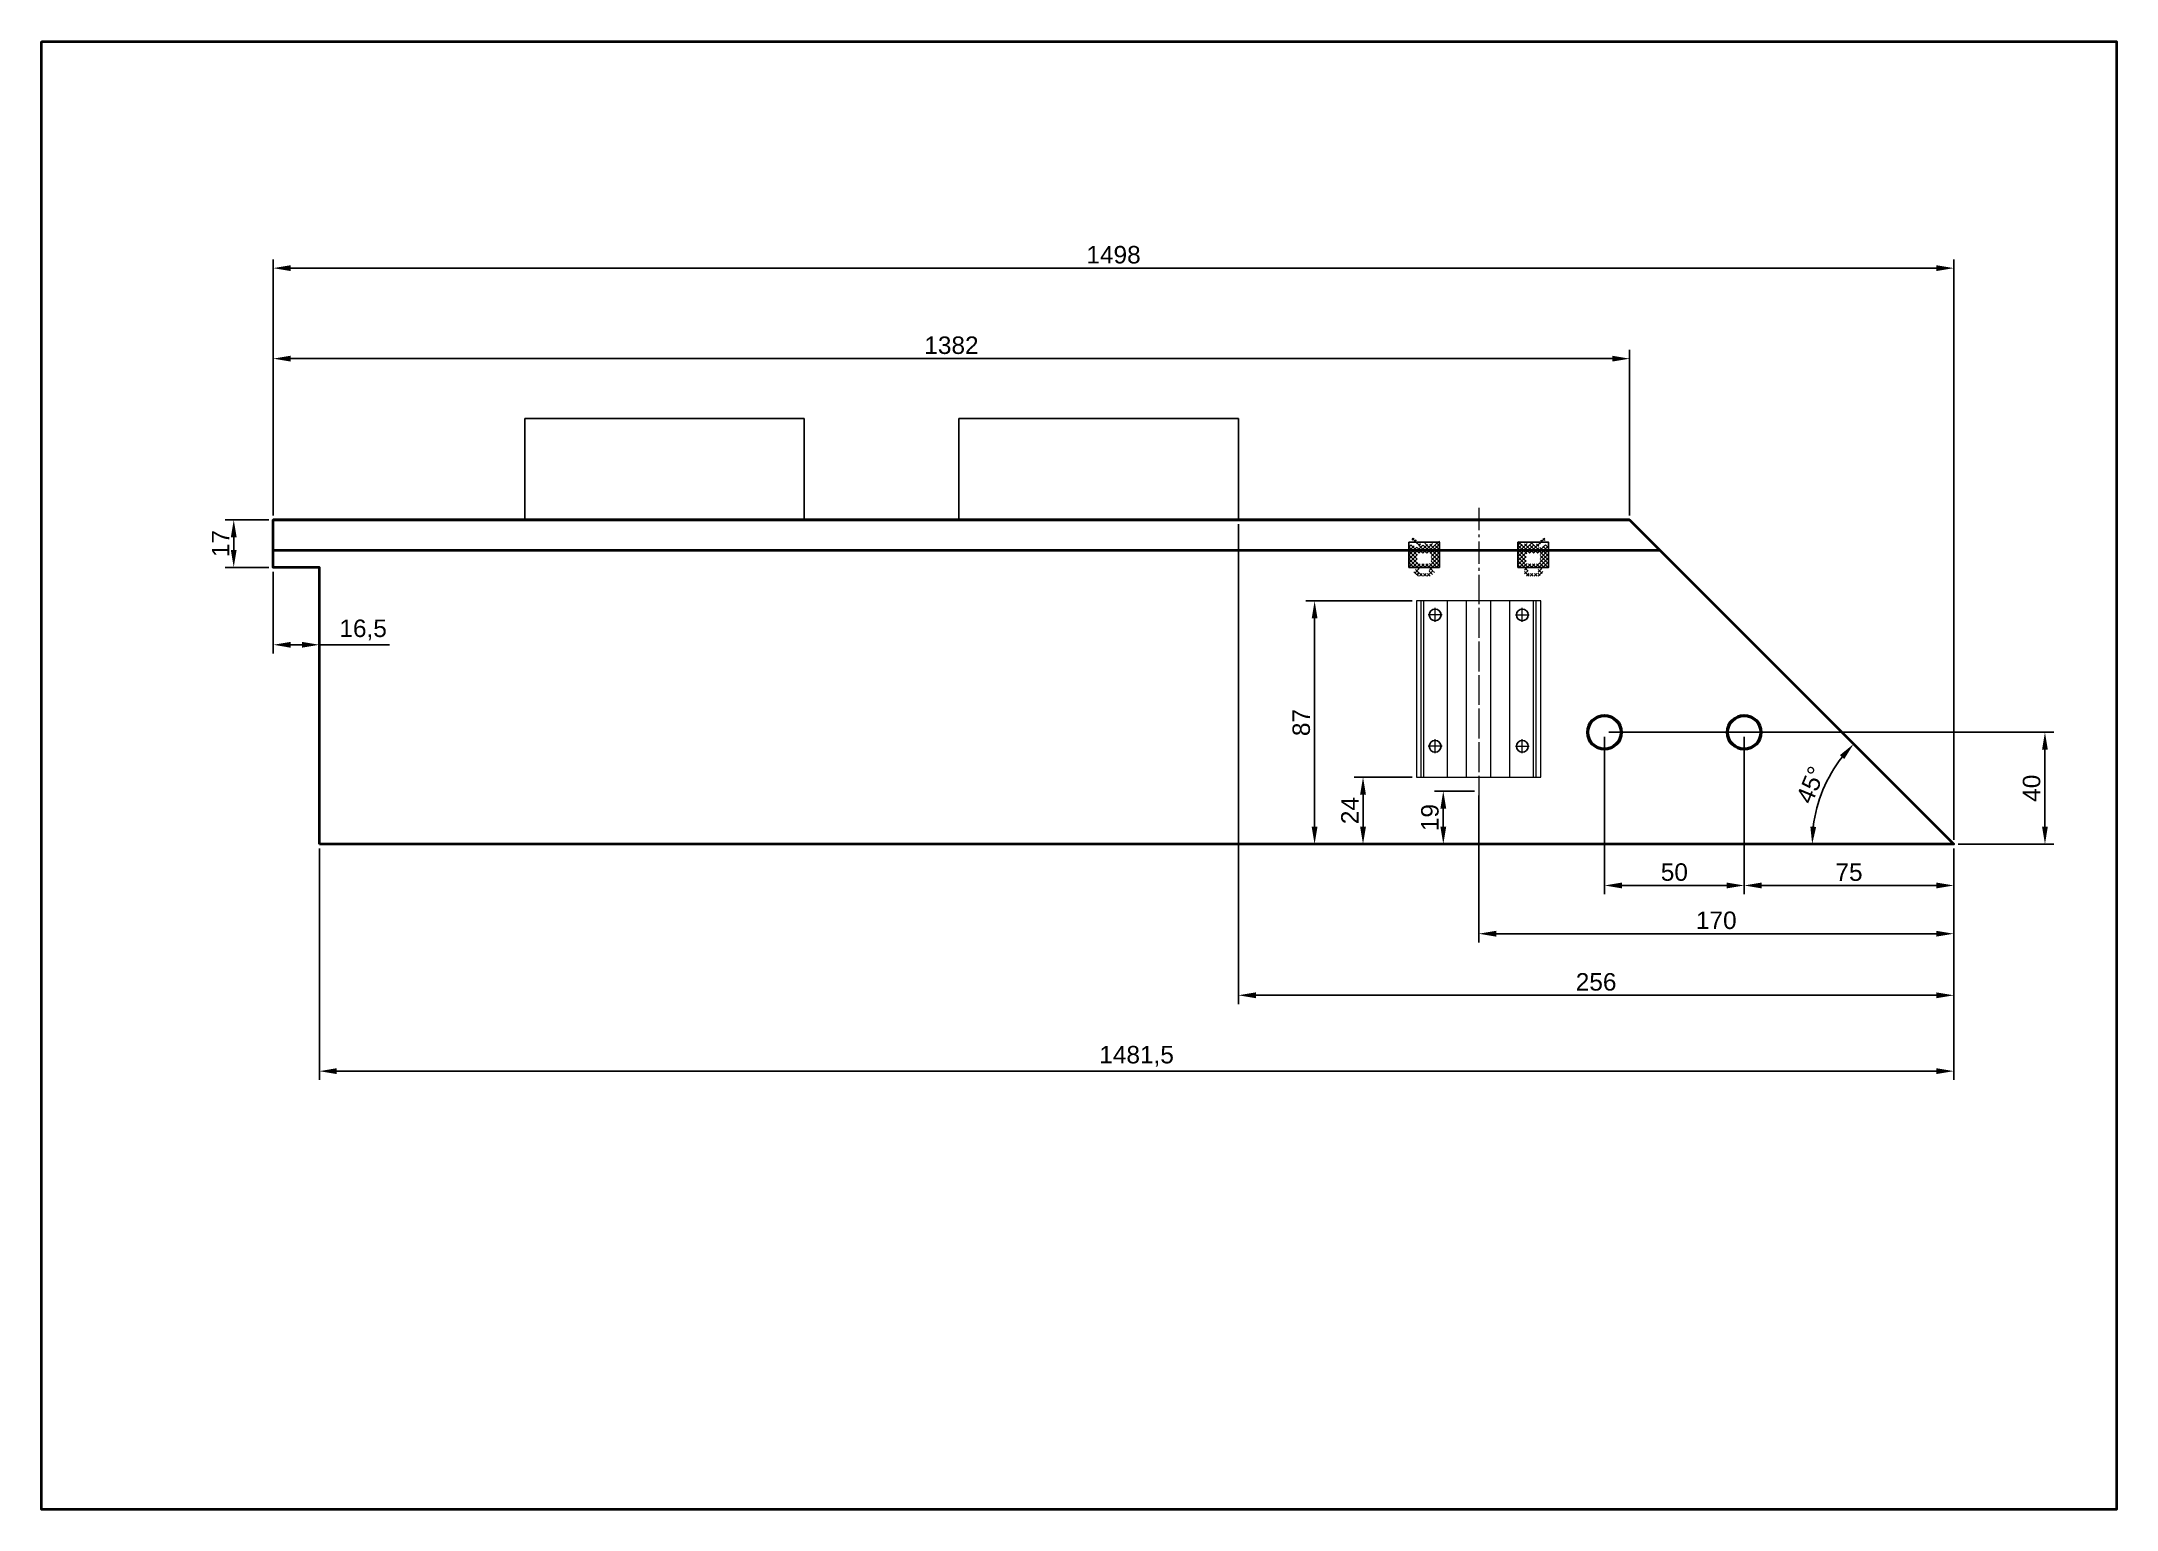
# Model space of a CAD drawing. Header units: millimetres. Extents: x 81 to 148571, y -49 to 131555.
# Drawn here: x 30842 to 31584, y 32188 to 32713 of the extents above; entities that cross this region are included whole.
import ezdxf

# ---------------------------------------------------------------- set-up
doc = ezdxf.new("R2010")
doc.units = ezdxf.units.MM
doc.linetypes.add('GOST2.303 6', pattern=[12, 8, -1.5, 1, -1.5])
doc.layers.add('printme', color=5, linetype='Continuous', lineweight=40, plot=False)
for name, color, linetype, lineweight in [('Оси', 1, 'GOST2.303 6', 18), ('Размеры', 7, 'Continuous', 25), ('Уплотнитель', 3, 'Continuous', 25)]:
    doc.layers.add(name, color=color, linetype=linetype, lineweight=lineweight)
doc.layers.add('Сухари', color=7, linetype='Continuous')
doc.styles.add('GOST 2.304', font='CS_Gost2304.shx')
doc.styles.get("Standard").update_dxf_attribs({"font": 'arial.ttf'})
doc.styles.add('ГОСТ 2.304', font='CS_Gost2304.shx')
doc.dimstyles.new('ISO-25', dxfattribs={"dimtxt": 2.5, "dimasz": 2.5, "dimexe": 1.25, "dimexo": 0.625, "dimtad": 1, "dimtxsty": 'Standard', "dimcen": 2.5, "dimadec": 0, "dimazin": 0, "dimtfac": 1, "dimtmove": 0, "dimatfit": 3, "dimfxl": 1, "dimarcsym": 0})
doc.dimstyles.new('СПДС', dxfattribs={"dimscale": 100, "dimtxt": 2.5, "dimasz": 2.5, "dimexe": 2, "dimexo": 0.625, "dimgap": 1, "dimtad": 1, "dimdec": 0, "dimtxsty": 'ГОСТ 2.304', "dimblk": 'OBLIQUE', "dimblk1": 'OBLIQUE', "dimblk2": 'OBLIQUE', "dimcen": 2.5, "dimdle": 2, "dimadec": 0, "dimazin": 2, "dimtfac": 0.75, "dimtdec": 4, "dimtmove": 1, "dimatfit": 3, "dimfxl": 1, "dimtfill": 1, "dimtolj": 1, "dimarcsym": 1})

msp = doc.modelspace()

# ---------------------------------------------------------------- blocks, each defined once
blk = doc.blocks.new('*U6')
at = {"layer": 'Уплотнитель'}
h = blk.add_hatch(dxfattribs=at)
h.set_pattern_fill('NET', color=256, scale=8, angle=-45, style=0)
h.set_pattern_definition([(315, (456.2763, -2033.625), (0.7071068, 0.7071068), []), (45, (456.2763, -2033.625), (-0.7071068, 0.7071068), [])])
h.paths.add_polyline_path([(-9.67, -1.23, 0.969954), (-10.45, -1.68, 0.069532), (-9.02, -3.51, -0.074966), (-7.94, -4.93, -0.385358), (-8.03, -5.32), (-8.81, -5.85, 0.424971), (-8.81, -6.29), (-8.03, -6.82, -0.526125), (-8.03, -7.32), (-8.79, -7.84, 0.4822), (-8.79, -8.3), (-8.03, -8.82, -0.474044), (-7.99, -9.29), (-9.22, -10.49, 0.656757), (-9, -11), (-0.15, -11, 0.414214), (0, -10.85), (0, -9.49, 0.281861), (-0.08, -9.36, -0.788084), (0.1, -8.6), (1.5, -8.6), (1.5, -9.05, 0.633692), (1.75, -9.17), (3.08, -7.83, 0.198912), (3.2, -7.55), (3.2, -3.45, 0.198912), (3.08, -3.17), (1.75, -1.83, 0.633692), (1.5, -1.95), (1.5, -2.4), (0.1, -2.4, -0.788084), (-0.08, -1.64, 0.281861), (0, -1.51), (0, -0.15, 0.414214), (-0.15, 0), (-7.7, 0, 0.414214), (-8, -0.3), (-8, -1.17), (-7.05, -3.21, -0.841857), (-7.47, -3.63, -0.110531)])
h.paths.add_polyline_path([(-4.31, -3), (-2.11, -3, -0.414214), (-1.31, -3.8), (-1.31, -5.5), (-1.31, -7.2, -0.414214), (-2.11, -8), (-4.31, -8, -0.414214), (-5.11, -7.2), (-5.11, -5.5), (-5.11, -3.8, -0.414214)], flags=16)
h.paths.add_polyline_path([(0.5, -3.7), (1.7, -3.7, -0.414214), (2.2, -4.2), (2.2, -6.8, -0.414214), (1.7, -7.3), (0.5, -7.3, -0.414214), (0, -6.8), (0, -4.2, -0.414214)], flags=16)
at = {"layer": 'Defpoints', "color": 252, "ltscale": 4}
blk.add_lwpolyline([(0, -11), (-9, -11), (-9, 0), (0, 0), (0, -11)], dxfattribs=at)
blk = doc.blocks.new('*D118')
at = {"color": 0, "lineweight": -2, "ltscale": 2.5, "transparency": 16777216}
for p, q in [((30941.24, 32424.56), (30941.24, 32341.83)), ((31526.1, 32424.56), (31526.1, 32341.83)), ((30947.49, 32344.95), (31519.85, 32344.95))]:
    blk.add_line(p, q, dxfattribs=at)
at = {"color": 0, "ltscale": 2.5, "transparency": 16777216}
for points in [[(30947.49, 32346), (30947.49, 32343.91), (30941.24, 32344.95)], [(31519.85, 32346), (31519.85, 32343.91), (31526.1, 32344.95)]]:
    blk.add_solid(points, dxfattribs=at)
at = {"layer": 'Defpoints', "color": 0, "ltscale": 2.5}
for p in [(30941.24, 32426.13), (31526.1, 32426.13), (31526.1, 32344.95)]:
    blk.add_point(p, dxfattribs=at)
at = {"color": 0, "ltscale": 2.5, "transparency": 16777216, "insert": (31233.67, 32350.27), "char_height": 6.25, "attachment_point": 5}
blk.add_mtext('1481,5', dxfattribs=at)
blk = doc.blocks.new('*D76')
at = {"color": 0, "lineweight": -2, "ltscale": 2.5, "transparency": 16777216}
for p, q in [((30924.74, 32543.69), (30924.74, 32602.9)), ((30930.99, 32599.77), (31403.85, 32599.77)), ((31410.1, 32543.69), (31410.1, 32602.9))]:
    blk.add_line(p, q, dxfattribs=at)
at = {"color": 0, "ltscale": 2.5, "transparency": 16777216}
for points in [[(30930.99, 32600.81), (30930.99, 32598.73), (30924.74, 32599.77)], [(31403.85, 32600.81), (31403.85, 32598.73), (31410.1, 32599.77)]]:
    blk.add_solid(points, dxfattribs=at)
at = {"layer": 'Defpoints', "color": 0, "ltscale": 2.5}
for p in [(31410.1, 32599.77), (30924.74, 32542.13), (31410.1, 32542.13)]:
    blk.add_point(p, dxfattribs=at)
at = {"color": 0, "ltscale": 2.5, "transparency": 16777216, "insert": (31167.42, 32604.53), "char_height": 6.25, "attachment_point": 5}
blk.add_mtext('1382', dxfattribs=at)
blk = doc.blocks.new('*D77')
at = {"color": 0, "lineweight": -2, "ltscale": 2.5, "transparency": 16777216}
for p, q in [((30924.74, 32543.69), (30924.74, 32635.27)), ((31526.1, 32427.69), (31526.1, 32635.27)), ((30930.99, 32632.14), (31519.85, 32632.14))]:
    blk.add_line(p, q, dxfattribs=at)
at = {"color": 0, "ltscale": 2.5, "transparency": 16777216}
for points in [[(30930.99, 32633.19), (30930.99, 32631.1), (30924.74, 32632.14)], [(31519.85, 32633.19), (31519.85, 32631.1), (31526.1, 32632.14)]]:
    blk.add_solid(points, dxfattribs=at)
at = {"layer": 'Defpoints', "color": 0, "ltscale": 2.5}
for p in [(31526.1, 32632.14), (30924.74, 32542.13), (31526.1, 32426.13)]:
    blk.add_point(p, dxfattribs=at)
at = {"color": 0, "ltscale": 2.5, "transparency": 16777216, "insert": (31225.42, 32636.9), "char_height": 6.25, "attachment_point": 5}
blk.add_mtext('1498', dxfattribs=at)
blk = doc.blocks.new('*U58')
at = {"layer": 'Оси'}
for p, q in [((7.5, 15.58), (2.5, 15.58)), ((5, 13.08), (5, 18.08)), ((54.5, 15.58), (49.5, 15.58)), ((52, 13.08), (52, 18.08)), ((5, -13.12), (5, -18.12)), ((52, -13.12), (52, -18.12)), ((7.5, -15.62), (2.5, -15.62)), ((54.5, -15.62), (49.5, -15.62))]:
    blk.add_line(p, q, dxfattribs=at)
at = {"layer": 'Оси', "color": 1, "linetype": 'GOST2.303 6'}
blk.add_line((-7, -0.02), (70, -0.02), dxfattribs=at)
at = {"layer": 'Сухари', "lineweight": 18, "ltscale": 15}
for p, q in [((63, 20.58), (0, 20.58)), ((63, 19.6), (0, 19.6))]:
    blk.add_line(p, q, dxfattribs=at)
at = {"layer": 'Сухари', "lineweight": 9, "ltscale": 15}
for p, q in [((63, 11.1), (0, 11.1)), ((63, 4.3), (0, 4.3)), ((63, -4.33), (0, -4.33)), ((63, -11.13), (0, -11.13)), ((63, -19.6), (0, -19.6)), ((63, -20.62), (0, -20.62))]:
    blk.add_line(p, q, dxfattribs=at)
at = {"layer": 'Сухари', "lineweight": 18, "ltscale": 15}
blk.add_lwpolyline([(0, 22.25), (63, 22.25), (63, -22.25), (0, -22.25)], close=True, dxfattribs=at)
at = {"layer": 'Сухари', "ltscale": 2}
for centre in [(5, 15.58), (52, 15.58), (5, -15.62), (52, -15.62)]:
    blk.add_circle(centre, 2.1, dxfattribs=at)
blk = doc.blocks.new('*U59')
at = {"layer": 'Оси'}
blk.add_line((0, -4.29), (0, 100.39), dxfattribs=at)
blk = doc.blocks.new('*D78')
at = {"color": 0, "lineweight": -2, "ltscale": 2.5, "transparency": 16777216}
for p, q in [((31354.53, 32445.13), (31340.29, 32445.13)), ((31343.42, 32438.88), (31343.42, 32432.38)), ((31348.86, 32426.13), (31340.29, 32426.13))]:
    blk.add_line(p, q, dxfattribs=at)
at = {"color": 0, "ltscale": 2.5, "transparency": 16777216}
for points in [[(31342.38, 32438.88), (31344.46, 32438.88), (31343.42, 32445.13)], [(31342.38, 32432.38), (31344.46, 32432.38), (31343.42, 32426.13)]]:
    blk.add_solid(points, dxfattribs=at)
at = {"layer": 'Defpoints', "color": 0, "ltscale": 2.5}
for p in [(31356.1, 32445.13), (31343.42, 32426.13), (31350.43, 32426.13)]:
    blk.add_point(p, dxfattribs=at)
at = {"color": 0, "ltscale": 2.5, "transparency": 16777216, "insert": (31338.66, 32435.63), "char_height": 6.25, "attachment_point": 5, "rotation": 90}
blk.add_mtext('19', dxfattribs=at)
blk = doc.blocks.new('*D79')
at = {"color": 0, "lineweight": -2, "ltscale": 2.5, "transparency": 16777216}
for p, q in [((31332.27, 32450.12), (31311.57, 32450.12)), ((31314.7, 32443.87), (31314.7, 32432.38)), ((31329.68, 32426.13), (31311.57, 32426.13))]:
    blk.add_line(p, q, dxfattribs=at)
at = {"color": 0, "ltscale": 2.5, "transparency": 16777216}
for points in [[(31313.65, 32443.87), (31315.74, 32443.87), (31314.7, 32450.12)], [(31313.65, 32432.38), (31315.74, 32432.38), (31314.7, 32426.13)]]:
    blk.add_solid(points, dxfattribs=at)
at = {"layer": 'Defpoints', "color": 0, "ltscale": 2.5}
for p in [(31333.83, 32450.12), (31314.7, 32426.13), (31331.24, 32426.13)]:
    blk.add_point(p, dxfattribs=at)
at = {"color": 0, "ltscale": 2.5, "transparency": 16777216, "insert": (31310, 32438.13), "char_height": 6.25, "attachment_point": 5, "rotation": 90}
blk.add_mtext('24', dxfattribs=at)
blk = doc.blocks.new('*D80')
at = {"color": 0, "lineweight": -2, "ltscale": 2.5, "transparency": 16777216}
for p, q in [((31332.27, 32513.12), (31294.25, 32513.12)), ((31297.37, 32432.38), (31297.37, 32506.87)), ((31298.3, 32426.13), (31294.25, 32426.13))]:
    blk.add_line(p, q, dxfattribs=at)
at = {"color": 0, "ltscale": 2.5, "transparency": 16777216}
for points in [[(31296.33, 32506.87), (31298.41, 32506.87), (31297.37, 32513.12)], [(31296.33, 32432.38), (31298.41, 32432.38), (31297.37, 32426.13)]]:
    blk.add_solid(points, dxfattribs=at)
at = {"layer": 'Defpoints', "color": 0, "ltscale": 2.5}
for p in [(31297.37, 32513.12), (31333.83, 32513.12), (31299.86, 32426.13)]:
    blk.add_point(p, dxfattribs=at)
at = {"color": 0, "ltscale": 2.5, "transparency": 16777216, "insert": (31292.62, 32469.63), "char_height": 6.25, "attachment_point": 5, "rotation": 90}
blk.add_mtext('87', dxfattribs=at)
blk = doc.blocks.new('*D62')
at = {"color": 0, "lineweight": -2, "ltscale": 2.5, "transparency": 16777216}
for p, q in [((31356.1, 32443.56), (31356.1, 32390.98)), ((31526.1, 32424.56), (31526.1, 32390.98)), ((31519.85, 32394.1), (31362.35, 32394.1))]:
    blk.add_line(p, q, dxfattribs=at)
at = {"color": 0, "ltscale": 2.5, "transparency": 16777216}
for points in [[(31362.35, 32395.14), (31362.35, 32393.06), (31356.1, 32394.1)], [(31519.85, 32395.14), (31519.85, 32393.06), (31526.1, 32394.1)]]:
    blk.add_solid(points, dxfattribs=at)
at = {"layer": 'Defpoints', "color": 0, "ltscale": 2.5}
for p in [(31356.1, 32445.13), (31526.1, 32426.13), (31356.1, 32394.1)]:
    blk.add_point(p, dxfattribs=at)
at = {"color": 0, "ltscale": 2.5, "transparency": 16777216, "insert": (31441.1, 32398.86), "char_height": 6.25, "attachment_point": 5}
blk.add_mtext('170', dxfattribs=at)
blk = doc.blocks.new('*D63')
at = {"color": 0, "lineweight": -2, "ltscale": 2.5, "transparency": 16777216}
for p, q in [((31402.66, 32466.13), (31561.84, 32466.13)), ((31558.71, 32432.38), (31558.71, 32459.88)), ((31527.66, 32426.13), (31561.84, 32426.13))]:
    blk.add_line(p, q, dxfattribs=at)
at = {"color": 0, "ltscale": 2.5, "transparency": 16777216}
for points in [[(31557.67, 32459.88), (31559.75, 32459.88), (31558.71, 32466.13)], [(31557.67, 32432.38), (31559.75, 32432.38), (31558.71, 32426.13)]]:
    blk.add_solid(points, dxfattribs=at)
at = {"layer": 'Defpoints', "color": 0, "ltscale": 2.5}
for p in [(31401.1, 32466.13), (31558.71, 32466.13), (31526.1, 32426.13)]:
    blk.add_point(p, dxfattribs=at)
at = {"color": 0, "ltscale": 2.5, "transparency": 16777216, "insert": (31553.96, 32446.13), "char_height": 6.25, "attachment_point": 5, "rotation": 90}
blk.add_mtext('40', dxfattribs=at)
blk = doc.blocks.new('*D81')
at = {"color": 0, "lineweight": -2, "ltscale": 2.5, "transparency": 16777216}
for p, q in [((31451.1, 32464.56), (31451.1, 32408.23)), ((31526.1, 32424.56), (31526.1, 32408.23)), ((31519.85, 32411.35), (31457.35, 32411.35))]:
    blk.add_line(p, q, dxfattribs=at)
at = {"color": 0, "ltscale": 2.5, "transparency": 16777216}
for points in [[(31457.35, 32412.39), (31457.35, 32410.31), (31451.1, 32411.35)], [(31519.85, 32412.39), (31519.85, 32410.31), (31526.1, 32411.35)]]:
    blk.add_solid(points, dxfattribs=at)
at = {"layer": 'Defpoints', "color": 0, "ltscale": 2.5}
for p in [(31451.1, 32466.13), (31526.1, 32426.13), (31451.1, 32411.35)]:
    blk.add_point(p, dxfattribs=at)
at = {"color": 0, "ltscale": 2.5, "transparency": 16777216, "insert": (31488.6, 32416.09), "char_height": 6.25, "attachment_point": 5}
blk.add_mtext('75', dxfattribs=at)
blk = doc.blocks.new('*D82')
at = {"color": 0, "lineweight": -2, "ltscale": 2.5, "transparency": 16777216}
for p, q in [((31401.1, 32464.56), (31401.1, 32408.23)), ((31451.1, 32464.56), (31451.1, 32408.23)), ((31444.85, 32411.35), (31407.35, 32411.35))]:
    blk.add_line(p, q, dxfattribs=at)
at = {"color": 0, "ltscale": 2.5, "transparency": 16777216}
for points in [[(31407.35, 32412.39), (31407.35, 32410.31), (31401.1, 32411.35)], [(31444.85, 32412.39), (31444.85, 32410.31), (31451.1, 32411.35)]]:
    blk.add_solid(points, dxfattribs=at)
at = {"layer": 'Defpoints', "color": 0, "ltscale": 2.5}
for p in [(31401.1, 32466.13), (31451.1, 32466.13), (31401.1, 32411.35)]:
    blk.add_point(p, dxfattribs=at)
at = {"color": 0, "ltscale": 2.5, "transparency": 16777216, "insert": (31426.1, 32416.11), "char_height": 6.25, "attachment_point": 5}
blk.add_mtext('50', dxfattribs=at)
blk = doc.blocks.new('*D83')
at = {"color": 0, "lineweight": -2, "ltscale": 2.5, "transparency": 16777216}
for p, q in [((31270.1, 32540.56), (31270.1, 32368.96)), ((31526.1, 32424.56), (31526.1, 32368.96)), ((31276.35, 32372.08), (31519.85, 32372.08))]:
    blk.add_line(p, q, dxfattribs=at)
at = {"color": 0, "ltscale": 2.5, "transparency": 16777216}
for points in [[(31276.35, 32373.12), (31276.35, 32371.04), (31270.1, 32372.08)], [(31519.85, 32373.12), (31519.85, 32371.04), (31526.1, 32372.08)]]:
    blk.add_solid(points, dxfattribs=at)
at = {"layer": 'Defpoints', "color": 0, "ltscale": 2.5}
for p in [(31270.1, 32542.13), (31526.1, 32426.13), (31526.1, 32372.08)]:
    blk.add_point(p, dxfattribs=at)
at = {"color": 0, "ltscale": 2.5, "transparency": 16777216, "insert": (31398.1, 32376.84), "char_height": 6.25, "attachment_point": 5}
blk.add_mtext('256', dxfattribs=at)
blk = doc.blocks.new('*D89')
at = {"color": 0, "lineweight": -2, "ltscale": 2.5, "transparency": 16777216}
for p, q in [((30924.74, 32523.56), (30924.74, 32494.31)), ((30941.24, 32523.56), (30941.24, 32494.31)), ((30930.99, 32497.44), (30934.99, 32497.44)), ((30941.24, 32497.44), (30966.31, 32497.44))]:
    blk.add_line(p, q, dxfattribs=at)
at = {"color": 0, "ltscale": 2.5, "transparency": 16777216}
for points in [[(30930.99, 32498.48), (30930.99, 32496.39), (30924.74, 32497.44)], [(30934.99, 32498.48), (30934.99, 32496.39), (30941.24, 32497.44)]]:
    blk.add_solid(points, dxfattribs=at)
at = {"layer": 'Defpoints', "color": 0, "ltscale": 2.5}
for p in [(30924.74, 32525.13, 40912), (30941.24, 32525.13, 40912), (30941.24, 32497.44)]:
    blk.add_point(p, dxfattribs=at)
at = {"color": 0, "ltscale": 2.5, "transparency": 16777216, "insert": (30956.9, 32502.75), "char_height": 6.25, "attachment_point": 5}
blk.add_mtext('16,5', dxfattribs=at)
blk = doc.blocks.new('*D64')
at = {"color": 0, "lineweight": -2, "ltscale": 2.5, "transparency": 16777216}
for p, q in [((30923.18, 32542.13), (30907.48, 32542.13)), ((30910.6, 32531.38), (30910.6, 32535.88)), ((30923.18, 32525.13), (30907.48, 32525.13))]:
    blk.add_line(p, q, dxfattribs=at)
at = {"color": 0, "ltscale": 2.5, "transparency": 16777216}
for points in [[(30909.56, 32535.88), (30911.64, 32535.88), (30910.6, 32542.13)], [(30909.56, 32531.38), (30911.64, 32531.38), (30910.6, 32525.13)]]:
    blk.add_solid(points, dxfattribs=at)
at = {"layer": 'Defpoints', "color": 0, "ltscale": 2.5}
for p in [(30910.6, 32542.13), (30924.74, 32542.13, 40912), (30924.74, 32525.13, 40912)]:
    blk.add_point(p, dxfattribs=at)
at = {"color": 0, "ltscale": 2.5, "transparency": 16777216, "insert": (30905.9, 32533.63), "char_height": 6.25, "attachment_point": 5, "rotation": 90}
blk.add_mtext('17', dxfattribs=at)
blk = doc.blocks.new('*D90')
at = {"color": 0, "lineweight": -2, "ltscale": 2.5, "transparency": 16777216}
blk.add_arc((31526.1, 32426.13), 50.68, 142.07071, 172.92929, dxfattribs=at)
at = {"color": 0, "ltscale": 2.5, "transparency": 16777216}
for points in [[(31485.34, 32457.97), (31486.9, 32456.59), (31490.26, 32461.96)], [(31476.84, 32432.3), (31474.76, 32432.43), (31475.42, 32426.13)]]:
    blk.add_solid(points, dxfattribs=at)
at = {"layer": 'Defpoints', "color": 0, "ltscale": 2.5}
for p in [(31410.1, 32542.13, 40912), (31482.21, 32451.47), (30941.24, 32426.13, 40912), (31526.1, 32426.13, 40912), (31526.1, 32426.13, 40912)]:
    blk.add_point(p, dxfattribs=at)
at = {"color": 0, "ltscale": 2.5, "transparency": 16777216, "insert": (31474.9, 32447.33), "char_height": 6.25, "attachment_point": 5, "rotation": 67.5}
blk.add_mtext('45°', dxfattribs=at)
blk = doc.blocks.new('_Oblique')
at = {"color": 0, "linetype": 'ByBlock', "lineweight": -2}
blk.add_line((-0.5, -0.5), (0.5, 0.5), dxfattribs=at)
blk = doc.blocks.new('_Open')
at = {"color": 0, "linetype": 'ByBlock', "lineweight": -2}
for p, q in [((-1, 0.17), (0, 0)), ((-1, -0.17), (0, 0)), ((0, 0), (-1, 0))]:
    blk.add_line(p, q, dxfattribs=at)
blk = doc.blocks.new('*D135')
at = {"color": 0, "lineweight": -2, "ltscale": 40, "transparency": 16777216}
for p, q in [((37127.25, 32720.34), (37127.25, 32812.1)), ((37252.25, 32736.11), (37252.25, 32812.1)), ((37115.25, 32800.1), (37264.25, 32800.1))]:
    blk.add_line(p, q, dxfattribs=at)
at = {"layer": 'Defpoints', "color": 0, "ltscale": 40}
for p in [(37252.25, 32800.1), (37252.25, 32732.36), (37127.25, 32716.59)]:
    blk.add_point(p, dxfattribs=at)
at = {"layer": 'Defpoints', "color": 0, "ltscale": 2}
for p in [(94.76, -9.5), (104.26, -20)]:
    blk.add_point(p, dxfattribs=at)
at = {"layer": 'Размеры', "color": 0, "lineweight": -2, "ltscale": 2, "transparency": 16777216}
for p, q in [((94.76, -10.75), (94.76, -37.79)), ((104.26, -21.25), (104.26, -37.79)), ((89.76, -33.79), (84.76, -33.79)), ((109.26, -33.79), (114.26, -33.79))]:
    blk.add_line(p, q, dxfattribs=at)
at = {"color": 0, "lineweight": -2, "ltscale": 40, "transparency": 16777216, "xscale": 15, "yscale": 15, "zscale": 15, "rotation": 180}
blk.add_blockref('_Oblique', (37127.25, 32800.1), dxfattribs=at)
at = {"color": 0, "lineweight": -2, "ltscale": 40, "transparency": 16777216, "xscale": 15, "yscale": 15, "zscale": 15}
blk.add_blockref('_Oblique', (37252.25, 32800.1), dxfattribs=at)
at = {"color": 0, "ltscale": 40, "transparency": 16777216, "insert": (37189.75, 32813.91), "char_height": 15, "attachment_point": 5, "style": 'ГОСТ 2.304', "bg_fill": 3, "box_fill_scale": 1.1, "bg_fill_color": 256, "bg_fill_true_color": 13158600, "bg_fill_transparency": 0}
blk.add_mtext('\\A1;50', dxfattribs=at)
at = {"layer": 'Размеры', "color": 0, "ltscale": 2, "transparency": 16777216, "insert": (99.51, -28.79), "char_height": 5, "attachment_point": 5, "style": 'GOST 2.304', "bg_fill": 3, "box_fill_scale": 1.1, "bg_fill_color": 256, "bg_fill_true_color": 13158600, "bg_fill_transparency": 0}
blk.add_mtext('\\A1;9,5', dxfattribs=at)
at = {"layer": 'Defpoints', "color": 0, "ltscale": 2}
blk.add_point((94.76, -33.79), dxfattribs=at)
at = {"layer": 'Размеры', "color": 0, "lineweight": -2, "ltscale": 2, "transparency": 16777216}
blk.add_line((104.26, -33.79), (94.76, -33.79), dxfattribs=at)
at = {"layer": 'Размеры', "color": 0, "lineweight": -2, "ltscale": 2, "transparency": 16777216, "xscale": 5, "yscale": 5, "zscale": 5}
blk.add_blockref('_Open', (94.76, -33.79), dxfattribs=at)
at = {"layer": 'Размеры', "color": 0, "lineweight": -2, "ltscale": 2, "transparency": 16777216, "xscale": 5, "yscale": 5, "zscale": 5, "rotation": 180}
blk.add_blockref('_Open', (104.26, -33.79), dxfattribs=at)
blk = doc.blocks.new('*D136')
at = {"color": 0, "lineweight": -2, "ltscale": 2.5, "transparency": 16777216}
for p, q in [((37447.25, 32766.06), (37447.25, 32799.97)), ((37522.25, 32700.63), (37522.25, 32799.97)), ((37534.25, 32787.97), (37435.25, 32787.97))]:
    blk.add_line(p, q, dxfattribs=at)
at = {"layer": 'Defpoints', "color": 0, "ltscale": 2.5}
for p in [(37447.25, 32787.97), (37447.25, 32762.31), (37522.25, 32696.88)]:
    blk.add_point(p, dxfattribs=at)
at = {"layer": 'Defpoints', "color": 0, "ltscale": 5}
for p in [(91.16, 24.5), (98.36, 24.5)]:
    blk.add_point(p, dxfattribs=at)
at = {"layer": 'Размеры', "color": 0, "lineweight": -2, "ltscale": 5, "transparency": 16777216}
for p, q in [((86.16, 39.46), (81.16, 39.46)), ((91.16, 25.75), (91.16, 43.46)), ((98.36, 25.75), (98.36, 43.46)), ((103.36, 39.46), (108.36, 39.46))]:
    blk.add_line(p, q, dxfattribs=at)
at = {"color": 0, "lineweight": -2, "ltscale": 2.5, "transparency": 16777216, "xscale": 15, "yscale": 15, "zscale": 15, "rotation": 180}
blk.add_blockref('_Oblique', (37447.25, 32787.97), dxfattribs=at)
at = {"color": 0, "lineweight": -2, "ltscale": 2.5, "transparency": 16777216, "xscale": 15, "yscale": 15, "zscale": 15}
blk.add_blockref('_Oblique', (37522.25, 32787.97), dxfattribs=at)
at = {"color": 0, "ltscale": 2.5, "transparency": 16777216, "insert": (37484.75, 32801.78), "char_height": 15, "attachment_point": 5, "style": 'ГОСТ 2.304', "bg_fill": 3, "box_fill_scale": 1.1, "bg_fill_color": 256, "bg_fill_true_color": 13158600, "bg_fill_transparency": 0}
blk.add_mtext('\\A1;30**', dxfattribs=at)
at = {"layer": 'Размеры', "color": 0, "ltscale": 5, "transparency": 16777216, "insert": (94.76, 44.65), "char_height": 5, "attachment_point": 5, "style": 'ГОСТ 2.304', "bg_fill": 3, "box_fill_scale": 1.1, "bg_fill_color": 256, "bg_fill_true_color": 13158600, "bg_fill_transparency": 0}
blk.add_mtext('\\A1;7,2', dxfattribs=at)
at = {"layer": 'Defpoints', "color": 0, "ltscale": 5}
blk.add_point((91.16, 39.46), dxfattribs=at)
at = {"layer": 'Размеры', "color": 0, "lineweight": -2, "ltscale": 5, "transparency": 16777216}
blk.add_line((98.36, 39.46), (91.16, 39.46), dxfattribs=at)
at = {"layer": 'Размеры', "color": 0, "lineweight": -2, "ltscale": 5, "transparency": 16777216, "xscale": 5, "yscale": 5, "zscale": 5}
blk.add_blockref('_Open', (91.16, 39.46), dxfattribs=at)
at = {"layer": 'Размеры', "color": 0, "lineweight": -2, "ltscale": 5, "transparency": 16777216, "xscale": 5, "yscale": 5, "zscale": 5, "rotation": 180}
blk.add_blockref('_Open', (98.36, 39.46), dxfattribs=at)
blk = doc.blocks.new('*D137')
at = {"color": 0, "lineweight": -2, "ltscale": 2.5, "transparency": 16777216}
for p, q in [((36105.74, 32732.4), (36105.75, 32604.96)), ((36865.03, 32732.43), (36865.04, 32604.99)), ((36850.04, 32612.49), (36120.75, 32612.46))]:
    blk.add_line(p, q, dxfattribs=at)
at = {"color": 0, "ltscale": 2.5, "transparency": 16777216}
for points in [[(36120.75, 32614.96), (36120.75, 32609.96), (36105.75, 32612.46)], [(36850.04, 32614.99), (36850.04, 32609.99), (36865.04, 32612.49)]]:
    blk.add_solid(points, dxfattribs=at)
at = {"layer": 'Defpoints', "color": 0, "ltscale": 2.5}
for p in [(36105.74, 32736.15), (36865.03, 32736.18), (36105.75, 32612.46)]:
    blk.add_point(p, dxfattribs=at)
at = {"layer": 'Defpoints', "color": 0, "ltscale": 2}
for p in [(87.76, -20), (104.26, -20)]:
    blk.add_point(p, dxfattribs=at)
at = {"layer": 'Размеры', "color": 0, "lineweight": -2, "ltscale": 2, "transparency": 16777216}
for p, q in [((87.76, -21.25), (87.76, -49.32)), ((104.26, -21.25), (104.26, -49.32)), ((99.26, -45.32), (92.76, -45.32))]:
    blk.add_line(p, q, dxfattribs=at)
at = {"color": 0, "ltscale": 2.5, "transparency": 16777216, "insert": (36485.39, 32625.24), "char_height": 15, "attachment_point": 5, "rotation": 0.00275}
blk.add_mtext('1481,5', dxfattribs=at)
at = {"layer": 'Размеры', "color": 0, "ltscale": 2, "transparency": 16777216, "insert": (96.01, -40.17), "char_height": 5, "attachment_point": 5, "style": 'GOST 2.304', "bg_fill": 3, "box_fill_scale": 1.1, "bg_fill_color": 256, "bg_fill_true_color": 13158600, "bg_fill_transparency": 0}
blk.add_mtext('\\A1;16,5', dxfattribs=at)
at = {"layer": 'Defpoints', "color": 0, "ltscale": 2}
blk.add_point((87.76, -45.32), dxfattribs=at)
at = {"layer": 'Размеры', "color": 0, "lineweight": -2, "ltscale": 2, "transparency": 16777216, "xscale": 5, "yscale": 5, "zscale": 5, "rotation": 180}
blk.add_blockref('_Open', (87.76, -45.32), dxfattribs=at)
at = {"layer": 'Размеры', "color": 0, "lineweight": -2, "ltscale": 2, "transparency": 16777216, "xscale": 5, "yscale": 5, "zscale": 5}
blk.add_blockref('_Open', (104.26, -45.32), dxfattribs=at)
blk = doc.blocks.new('*D138')
at = {"color": 0, "lineweight": -2, "ltscale": 2.5, "transparency": 16777216}
for p, q in [((36221.74, 32855.9), (36221.74, 32933.67)), ((36881.53, 32855.93), (36881.53, 32933.71)), ((36866.53, 32926.21), (36236.74, 32926.17))]:
    blk.add_line(p, q, dxfattribs=at)
at = {"color": 0, "ltscale": 2.5, "transparency": 16777216}
for points in [[(36236.74, 32928.67), (36236.74, 32923.67), (36221.74, 32926.17)], [(36866.53, 32928.71), (36866.53, 32923.71), (36881.53, 32926.21)]]:
    blk.add_solid(points, dxfattribs=at)
at = {"layer": 'Defpoints', "color": 0, "ltscale": 2.5}
for p in [(36221.74, 32926.17), (36221.74, 32852.15), (36881.53, 32852.18)]:
    blk.add_point(p, dxfattribs=at)
at = {"layer": 'Defpoints', "color": 0, "ltscale": 2}
for p in [(102.49, 24.5), (122.14, 24.5), (102.49, -14.5)]:
    blk.add_point(p, dxfattribs=at)
at = {"layer": 'Размеры', "color": 0, "lineweight": -2, "ltscale": 2, "transparency": 16777216}
for p, q in [((103.74, 24.5), (126.14, 24.5)), ((122.14, -9.5), (122.14, 19.5)), ((103.74, -14.5), (126.14, -14.5))]:
    blk.add_line(p, q, dxfattribs=at)
at = {"layer": 'Размеры', "color": 0, "lineweight": -2, "ltscale": 2, "transparency": 16777216, "xscale": 5, "yscale": 5, "zscale": 5}
for p, rotation in [((122.14, 24.5), 90), ((122.14, -14.5), 270)]:
    blk.add_blockref('_Open', p, dxfattribs=dict(at, rotation=rotation))
at = {"color": 0, "ltscale": 2.5, "transparency": 16777216, "insert": (36523.81, 32937.6), "char_height": 15, "attachment_point": 5, "rotation": 0.00317}
blk.add_mtext('1382', dxfattribs=at)
at = {"layer": 'Размеры', "color": 0, "ltscale": 2, "transparency": 16777216, "insert": (117.49, 5), "char_height": 5, "attachment_point": 5, "rotation": 90, "style": 'GOST 2.304', "bg_fill": 3, "box_fill_scale": 1.1, "bg_fill_color": 256, "bg_fill_true_color": 13158600, "bg_fill_transparency": 0}
blk.add_mtext('\\A1;39', dxfattribs=at)

# ---------------------------------------------------------------- dimensions: what is measured, and where the dimension line sits
at = {"ltscale": 2.5}
dim = msp.add_linear_dim(base=(31526.095, 32632.144, 40912), p1=(30924.739, 32542.127, 40912), p2=(31526.095, 32426.127, 40912), text='1498', dimstyle='ISO-25', override={"dimscale": 2.5}, dxfattribs=at)
dim.commit()
dim.dimension.update_dxf_attribs({"geometry": '*D77', "text_midpoint": (31225.417, 32636.897, 40912)})
dim = msp.add_linear_dim(base=(31410.095, 32599.773, 40912), p1=(30924.739, 32542.127, 40912), p2=(31410.095, 32542.127, 40912), angle=360, text='1382', dimstyle='ISO-25', override={"dimscale": 2.5}, dxfattribs=at)
dim.commit()
dim.dimension.update_dxf_attribs({"geometry": '*D76', "text_midpoint": (31167.417, 32599.773, 40912), "dimtype": 161})
for base, p1, p2, angle, picture, middle in [((30910.6, 32542.127), (30924.739, 32525.127, 40912), (30924.739, 32542.127, 40912), 90, '*D64', (30905.9, 32533.627)), ((31297.371, 32513.124, 40912), (31299.863, 32426.127, 40912), (31333.831, 32513.124, 40912), 270, '*D80', (31292.618, 32469.626, 40912)), ((31558.712, 32466.127, 40912), (31526.095, 32426.127, 40912), (31401.095, 32466.127, 40912), 270, '*D63', (31553.958, 32446.127, 40912)), ((31314.697, 32426.127, 40912), (31333.831, 32450.124, 40912), (31331.241, 32426.127, 40912), 270, '*D79', (31309.996, 32438.126, 40912)), ((31343.418, 32426.127, 40912), (31356.096, 32445.127, 40912), (31350.426, 32426.127, 40912), 270, '*D78', (31338.664, 32435.627, 40912))]:
    dim = msp.add_linear_dim(base=base, p1=p1, p2=p2, angle=angle, dimstyle='ISO-25', override={"dimscale": 2.5}, dxfattribs=at)
    dim.commit()
    dim.dimension.update_dxf_attribs({"geometry": picture, "text_midpoint": middle})
dim = msp.add_angular_dim_2l(base=(31482.207, 32451.466), line1=((31410.095, 32542.127, 40912), (31526.095, 32426.127, 40912)), line2=((31526.095, 32426.127, 40912), (30941.239, 32426.127, 40912)), dimstyle='ISO-25', override={"dimscale": 2.5}, dxfattribs=at)
dim.commit()
dim.dimension.update_dxf_attribs({"geometry": '*D90', "text_midpoint": (31474.895, 32447.335)})
for base, p1, p2, override, picture, middle in [((31526.095, 32372.083, 40912), (31270.096, 32542.127, 40912), (31526.095, 32426.127, 40912), {"dimscale": 2.5}, '*D83', (31398.095, 32376.837, 40912)), ((30941.239, 32497.436), (30924.739, 32525.127, 40912), (30941.239, 32525.127, 40912), {"dimscale": 2.5}, '*D89', (30956.898, 32502.754)), ((31401.095, 32411.352, 40912), (31451.095, 32466.127, 40912), (31401.095, 32466.127, 40912), {"dimscale": 2.5, "dimtmove": 1}, '*D82', (31426.095, 32416.106, 40912)), ((31451.095, 32411.352, 40912), (31526.095, 32426.127, 40912), (31451.095, 32466.127, 40912), {"dimscale": 2.5}, '*D81', (31488.595, 32416.093, 40912)), ((31356.096, 32394.103, 40912), (31526.095, 32426.127, 40912), (31356.096, 32445.127, 40912), {"dimscale": 2.5}, '*D62', (31441.095, 32398.857, 40912))]:
    dim = msp.add_linear_dim(base=base, p1=p1, p2=p2, dimstyle='ISO-25', override=override, dxfattribs=at)
    dim.commit()
    dim.dimension.update_dxf_attribs({"geometry": picture, "text_midpoint": middle})
dim = msp.add_aligned_dim(p1=(30941.239, 32426.127, 40912), p2=(31526.095, 32426.127, 40912), distance=-81.172, text='1481,5', dimstyle='ISO-25', override={"dimscale": 2.5}, dxfattribs=at)
dim.commit()
dim.dimension.update_dxf_attribs({"geometry": '*D118', "text_midpoint": (31233.667, 32350.273, 40912)})

# ---------------------------------------------------------------- linework, layer by layer
at = {"color": 1, "ltscale": 5}
for p, q in [((31014.739, 32578.308, 81824), (31114.739, 32578.308, 81824)), ((31014.739, 32578.308, 81824), (31014.739, 32542.127, 81824)), ((31114.739, 32578.308, 81824), (31114.739, 32542.127, 81824)), ((31170.096, 32578.308, 40912), (31270.096, 32578.308, 40912)), ((31170.096, 32578.308, 40912), (31170.096, 32542.127, 40912)), ((31270.096, 32578.308, 40912), (31270.096, 32542.127, 40912))]:
    msp.add_line(p, q, dxfattribs=at)
at = {"color": 6, "lineweight": 40, "ltscale": 10}
for p, q in [((31410.095, 32542.127, 40912), (30924.739, 32542.127, 40912)), ((31421.095, 32531.127, 40912), (30924.739, 32531.127, 40912)), ((31526.095, 32426.127, 40912), (30941.239, 32426.127, 40912))]:
    msp.add_line(p, q, dxfattribs=at)
at = {"ltscale": 2}
msp.add_line((31410.095, 32542.127, 40912), (31526.095, 32426.127, 40912), dxfattribs=at)
at = {"ltscale": 100}
msp.add_lwpolyline([(30841.813, 32188.186), (31584.313, 32188.186), (31584.313, 32713.186), (30841.813, 32713.186)], close=True, dxfattribs=at)
at = {"color": 6, "lineweight": 40, "ltscale": 10, "elevation": 40912}
msp.add_lwpolyline([(30941.239, 32426.127), (30941.239, 32525.127), (30924.739, 32525.127), (30924.739, 32542.127), (31410.095, 32542.127), (31526.095, 32426.127)], close=True, dxfattribs=at)
msp.add_lwpolyline([(31421.095, 32531.127), (30924.739, 32531.127)], dxfattribs=at)
at = {"lineweight": 50, "ltscale": 20}
for centre in [(31401.095, 32466.127, 40912), (31451.095, 32466.127, 40912)]:
    msp.add_circle(centre, 6, dxfattribs=at)

# ---------------------------------------------------------------- block references
at = {"xscale": -1}
for name, p, rotation in [('*U59', (31356.096, 32542.127, 40912), 180), ('*U6', (31331.096, 32525.127, 40912), 90.0000000000163)]:
    msp.add_blockref(name, p, dxfattribs=dict(at, rotation=rotation))
at = {"rotation": 270.0000000000164}
msp.add_blockref('*U6', (31381.096, 32525.127, 40912), dxfattribs=at)
at = {"ltscale": 4, "xscale": -1, "rotation": 90}
msp.add_blockref('*U58', (31356.081, 32513.124, 40912), dxfattribs=at)

msp.set_redraw_order([(e.dxf.handle, doc.entitydb.next_handle()) for e in msp.query("TEXT MTEXT ATTDEF DIMENSION ARC_DIMENSION")])  # texts and dimensions are drawn at this point

# ---------------------------------------------------------------- next in the draw order: dimensions: what is measured, and where the dimension line sits
at = {"ltscale": 40}
dim = msp.add_linear_dim(base=(37252.254, 32800.103), p1=(37127.254, 32716.592), p2=(37252.254, 32732.362), dimstyle='СПДС', override={"dimscale": 6, "dimlfac": 0.4}, dxfattribs=at)
dim.commit()
dim.dimension.update_dxf_attribs({"geometry": '*D135', "text_midpoint": (37189.754, 32813.913)})

# ---------------------------------------------------------------- next in the draw order: dimensions: what is measured, and where the dimension line sits
at = {"ltscale": 2.5}
dim = msp.add_linear_dim(base=(37447.254, 32787.968), p1=(37522.254, 32696.882), p2=(37447.254, 32762.313), text='30**', dimstyle='СПДС', override={"dimscale": 6, "dimlfac": 1}, dxfattribs=at)
dim.commit()
dim.dimension.update_dxf_attribs({"geometry": '*D136', "text_midpoint": (37484.754, 32801.779)})

# ---------------------------------------------------------------- next in the draw order: dimensions: what is measured, and where the dimension line sits
dim = msp.add_aligned_dim(p1=(36865.033, 32736.183, 40912), p2=(36105.743, 32736.146, 40912), distance=123.691, text='1481,5', dimstyle='ISO-25', override={"dimscale": 6}, dxfattribs=at)
dim.commit()
dim.dimension.update_dxf_attribs({"geometry": '*D137', "text_midpoint": (36485.393, 32625.238, 40912)})

# ---------------------------------------------------------------- next in the draw order: dimensions: what is measured, and where the dimension line sits
dim = msp.add_linear_dim(base=(36221.739, 32926.174, 40912), p1=(36881.533, 32852.183, 40912), p2=(36221.743, 32852.146, 40912), angle=180.00317, text='1382', dimstyle='ISO-25', override={"dimscale": 6}, dxfattribs=at)
dim.commit()
dim.dimension.update_dxf_attribs({"geometry": '*D138', "text_midpoint": (36523.81, 32926.191, 40912), "dimtype": 161})

# ---------------------------------------------------------------- next in the draw order: linework, layer by layer
at = {"layer": 'printme'}
msp.add_lwpolyline([(30841.813, 32713.186), (31584.313, 32713.186), (31584.313, 32188.186), (30841.813, 32188.186)], close=True, dxfattribs=at)

doc.saveas('drawing.dxf')
